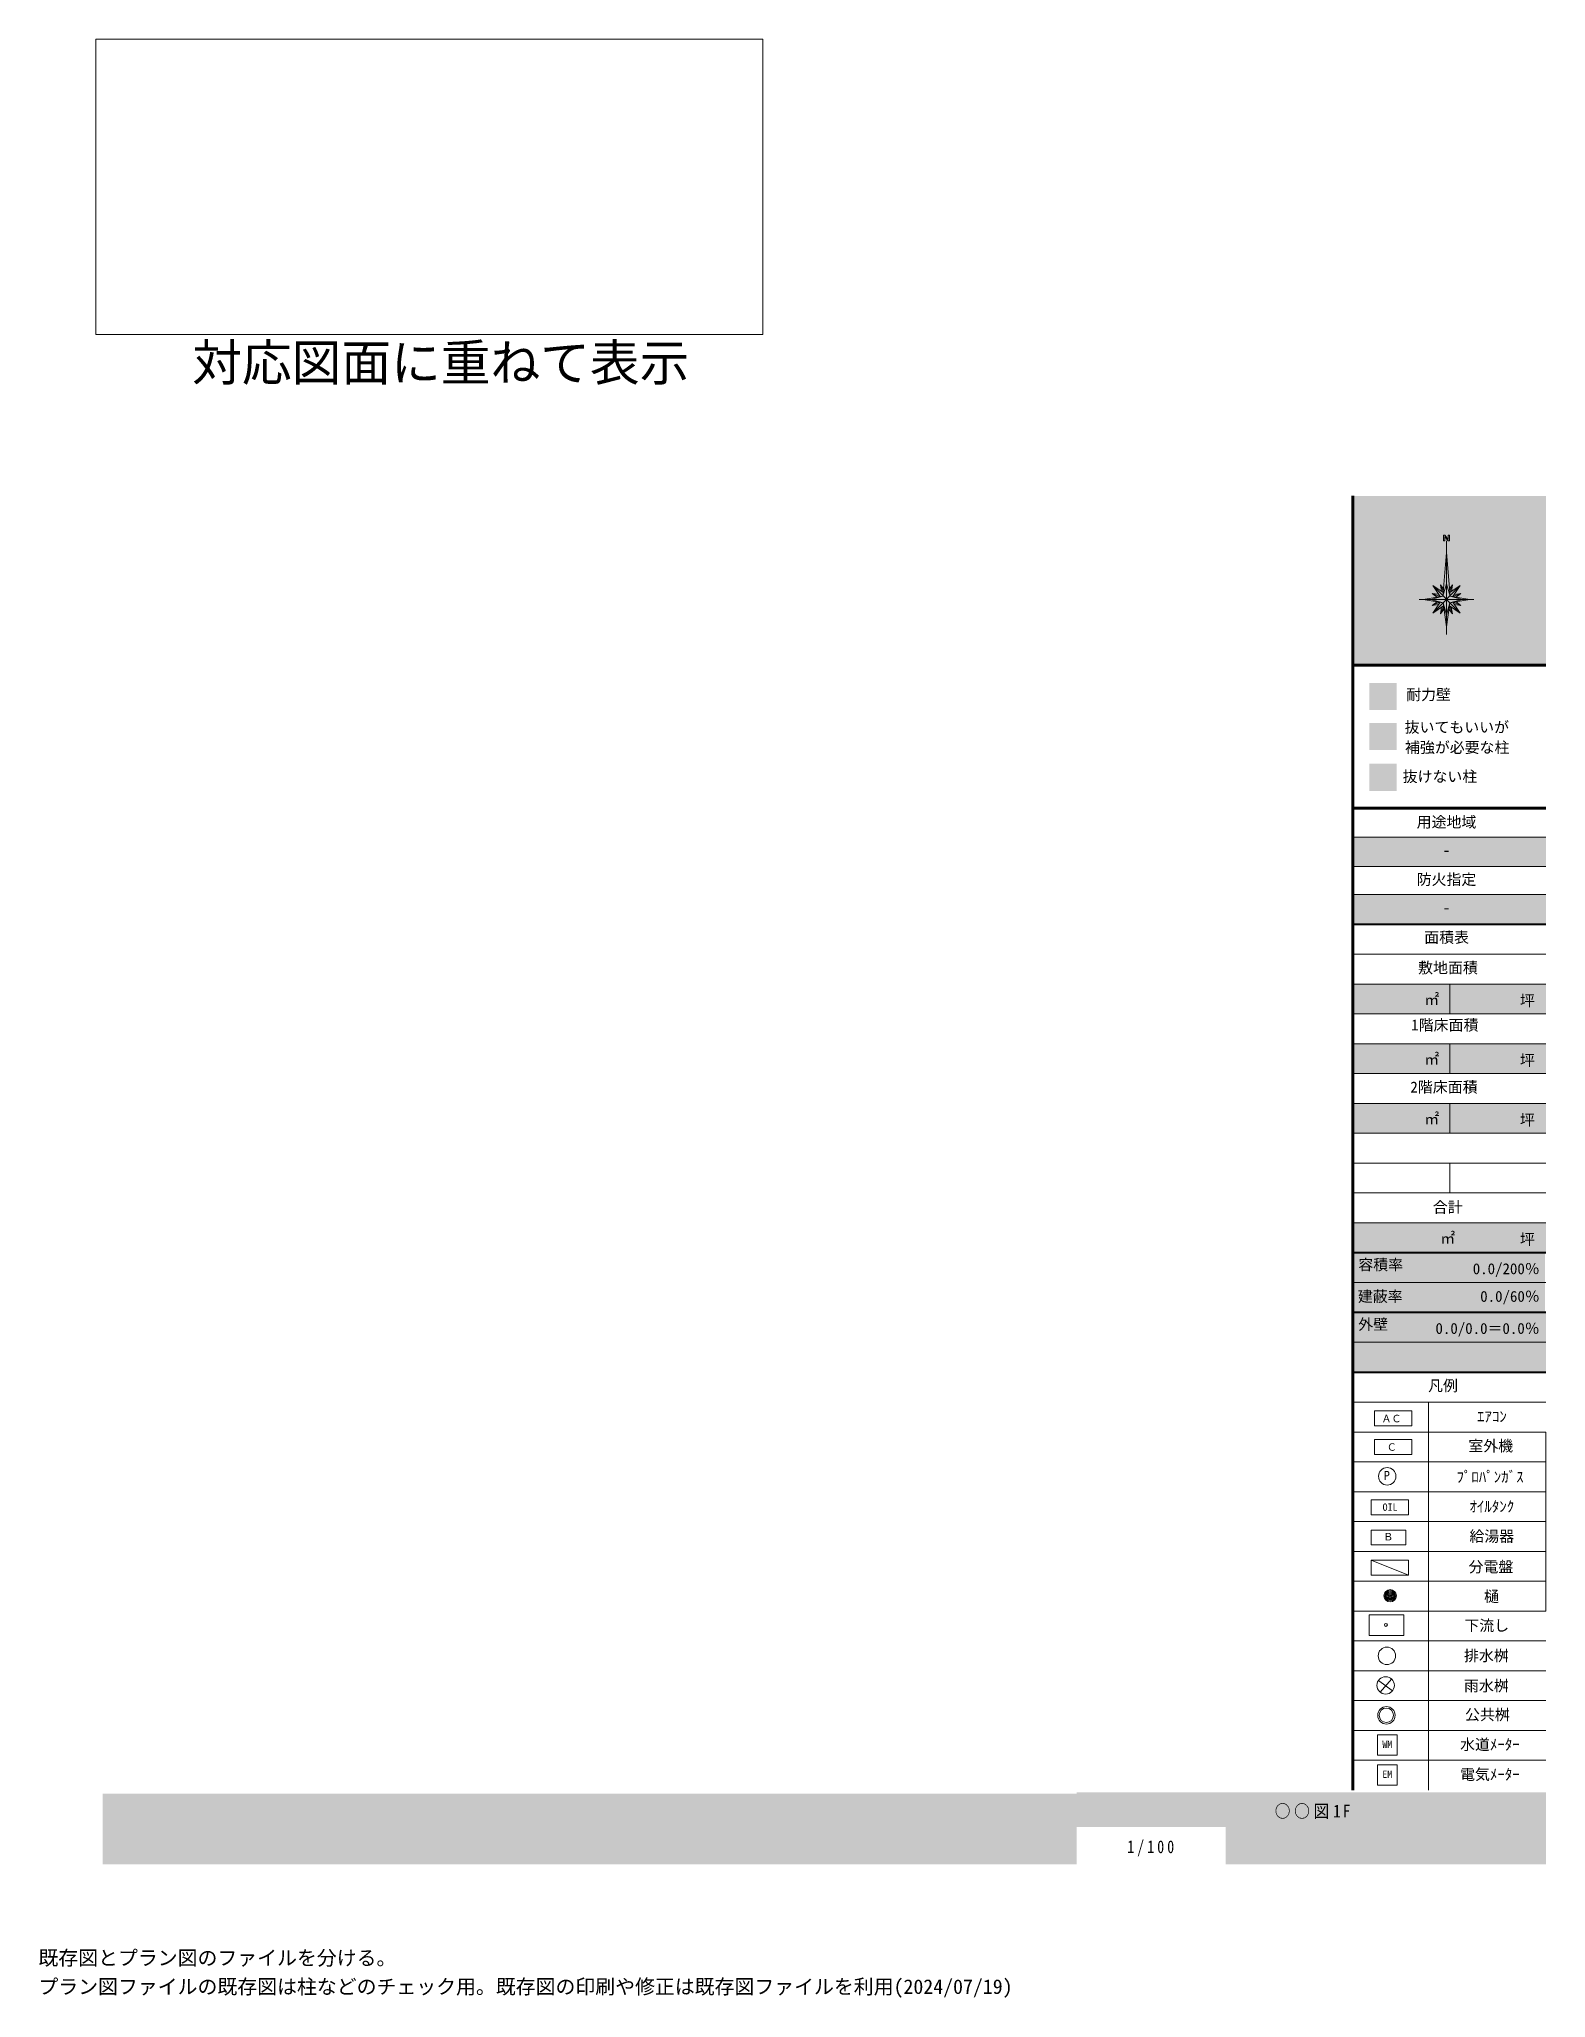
# Model space of a CAD drawing. Units: millimetres at full size, sheet at 1:100. Extents: x -361910 to 68111, y -79207 to 22945.
# Drawn here: x -10380 to 19929, y -16446 to 22945 of the extents above; entities that cross this region are included whole.
import ezdxf
from ezdxf.enums import TextEntityAlignment as Align

# ---------------------------------------------------------------- set-up
doc = ezdxf.new("R2010")
doc.units = ezdxf.units.MM
doc.header["$LTSCALE"] = 100
doc.header["$PDMODE"] = 32
doc.header["$PDSIZE"] = 50
for name, color, linetype, lineweight in [('0-5_外部部品', 4, 'Continuous', 9), ('8-0_凡例', 7, 'Continuous', 18), ('8-B', 7, 'Continuous', 18)]:
    doc.layers.add(name, color=color, linetype=linetype, lineweight=lineweight)
doc.layers.add('8-5_設備・家電', color=254, linetype='Continuous')
doc.layers.add('8-7_抜けない柱', color=7, linetype='Continuous')
doc.styles.add('ＭＳ ゴシック', font='')
doc.styles.get('ＭＳ ゴシック').set_extended_font_data('MS Gothic')

msp = doc.modelspace()

# ---------------------------------------------------------------- texts
at = {"layer": '0-5_外部部品', "color": 6, "style": 'ＭＳ ゴシック'}
msp.add_text('対応図面に重ねて表示', height=733.1, dxfattribs=at).set_placement((-7300.4, 15853.3), align=Align.BOTTOM_LEFT)
at = {"layer": '0-5_外部部品', "color": 1, "style": 'ＭＳ ゴシック'}
msp.add_text('プラン図ファイルの既存図は柱などのチェック用。既存図の印刷や修正は既存図ファイルを利用(2024/07/19)', height=293.3, dxfattribs=at).set_placement((-10394.8, -16456), align=Align.BOTTOM_LEFT)
at = {"layer": '8-0_凡例', "style": 'ＭＳ ゴシック'}
for s, height, p in [('耐力壁', 219.9, (17119.9, 9587.7)), ('抜いてもいいが', 219.9, (17089.2, 8932.3)), ('補強が必要な柱', 219.9, (17096.4, 8525.4)), ('抜けない柱', 219.9, (17049.1, 7940.2)), ('用途地域', 219.9, (17331.4, 7025.4)), ('-', 219.9, (17856.4, 6459.8)), ('防火指定', 219.9, (17331.4, 5870.9)), ('-', 219.9, (17856.4, 5305.3)), ('面積表', 219.9, (17482.7, 4706.2)), ('敷地面積', 220.7, (17358.7, 4093.5)), ('㎡', 219.9, (17483.9, 3455.2)), ('坪', 219.9, (19408.2, 3433.8)), ('1階床面積', 220.7, (17219.5, 2941.8)), ('㎡', 219.9, (17483.9, 2255.2)), ('坪', 219.9, (19408.2, 2233.8)), ('2階床面積', 220.7, (17203.5, 1694.2)), ('㎡', 219.9, (17483.9, 1055.2)), ('坪', 219.9, (19408.2, 1033.8)), ('合計', 219.9, (17655.4, -721)), ('㎡', 219.9, (17805.4, -1344.8)), ('坪', 219.9, (19408.2, -1366.2)), ('容積率', 219.9, (16156, -1877.1)), ('0.0/200％', 219.9, (18459.1, -1959.5)), ('建蔽率', 219.9, (16147.8, -2514.9)), ('0.0/60％', 219.9, (18609.1, -2514.9)), ('外壁', 219.9, (16156, -3077.1)), ('0.0/0.0＝0.0％', 219.9, (17709.1, -3159.5)), ('凡例', 219.9, (17560.6, -4310.4)), ('ＡＣ', 146.6, (16623.4, -4915.3)), ('ｴｱｺﾝ', 219.9, (18544.1, -4930.5)), ('Ｃ', 146.6, (16728.7, -5488.5)), ('室外機', 219.9, (18371.5, -5521.7)), ('P', 183.3, (16668.1, -6087.4)), ('ﾌﾟﾛﾊﾟﾝｶﾞｽ', 219.9, (18131.3, -6145.5)), ('OIL', 146.6, (16645.6, -6695.3)), ('ｵｲﾙﾀﾝｸ', 219.9, (18392.5, -6739.9)), ('給湯器', 219.9, (18392.5, -7338.8)), ('Ｂ', 146.6, (16658.8, -7291.6)), ('分電盤', 219.9, (18375, -7954.6)), ('樋', 219.9, (18685.7, -8548.9)), ('下流し', 219.9, (18290.1, -9134.1)), ('排水桝', 219.9, (18282.5, -9739.7)), ('雨水桝', 219.9, (18282.5, -10346.6)), ('公共桝', 219.9, (18303.3, -10926.4)), ('WM', 146.6, (16639.8, -11465.9)), ('水道ﾒｰﾀｰ', 219.9, (18203.7, -11526.7)), ('電気ﾒｰﾀｰ', 219.9, (18203.7, -12126.7)), ('EM', 146.6, (16639.8, -12065.9))]:
    msp.add_text(s, height=height, dxfattribs=at).set_placement(p, align=Align.BOTTOM_LEFT)
at = {"layer": '8-0_凡例', "color": 1, "style": 'ＭＳ ゴシック'}
msp.add_text('既存図とプラン図のファイルを分ける。', height=293.3, dxfattribs=at).set_placement((-10394.8, -15877.7), align=Align.BOTTOM_LEFT)
at = {"layer": '8-7_抜けない柱', "char_height": 256.6, "attachment_point": 7, "style": 'ＭＳ ゴシック'}
for s, insert in [('\\T1.24;\\W0.9;○○図1F', (14476.2, -12846.5)), ('\\T1.44;\\W0.8;1/100', (11508.4, -13598.9))]:
    msp.add_mtext(s, dxfattribs=dict(at, insert=insert))

# ---------------------------------------------------------------- linework, layer by layer
at = {"layer": '0-5_外部部品', "color": 7, "lineweight": 18}
msp.add_lwpolyline([(-9236.4, 22944.6), (4177, 22944.6), (4177, 17002.9), (-9236.4, 17002.9)], close=True, dxfattribs=at)
at = {"layer": '8-0_凡例'}
for p, q in [((16027.8, -12269.5), (16027.8, 13758.9)), ((16047.8, -12269.5), (16047.8, 13758.9)), ((16067.8, -12269.5), (16067.8, 13758.9)), ((19929.1, 10375.3), (16027.8, 10375.3)), ((19929.1, 10355.3), (16047.8, 10355.3)), ((19929.1, 10335.3), (16067.8, 10335.3)), ((19929.1, 7499.5), (16027.8, 7499.5)), ((19929.1, 7479.5), (16047.8, 7479.5)), ((19929.1, 7459.5), (16047.8, 7459.5)), ((19929.1, 7459.5), (16067.8, 7459.5)), ((19929.1, 6895), (16047.8, 6895)), ((19929.1, 6305), (16047.8, 6305)), ((19929.1, 5740.5), (16047.8, 5740.5)), ((19929.1, 5140.5), (16047.8, 5140.5)), ((16067.8, 5150.5), (19929.1, 5150.5)), ((16067.8, 5130.5), (19929.1, 5130.5)), ((19929.1, 4540.5), (16047.8, 4540.5)), ((19929.1, 3940.5), (16047.8, 3940.5)), ((17998.4, 3940.5), (17998.4, 3340.5)), ((19929.1, 3340.5), (16047.8, 3340.5)), ((19929.1, 2740.5), (16047.8, 2740.5)), ((17998.4, 2740.5), (17998.4, 2140.5)), ((16047.8, 2140.5), (19929.1, 2140.5)), ((19929.1, 1540.5), (16047.8, 1540.5)), ((17998.4, 1540.5), (17998.4, 940.5)), ((19929.1, 940.5), (16048.1, 940.5)), ((19929.1, 340.5), (16047.8, 340.5)), ((17998.4, 340.5), (17998.4, -259.5)), ((16047.8, -259.5), (19929.1, -259.5)), ((19929.1, -859.5), (16047.8, -859.5)), ((19929.1, -1459.5), (16047.8, -1459.5)), ((19929.1, -1459.5), (16047.8, -1459.5)), ((16067.8, -1449.5), (19929.1, -1449.5)), ((16067.8, -1469.5), (19929.1, -1469.5)), ((19929.1, -2059.5), (16028.1, -2059.5)), ((16027.8, -2649.5), (19929.1, -2649.5)), ((19909.1, -2659.5), (16027.8, -2659.5)), ((16027.8, -2669.5), (19929.1, -2669.5)), ((19929.1, -2659.5), (16047.8, -2659.5)), ((16027.8, -3259.5), (19929.1, -3259.5)), ((16047.8, -3859.5), (19929.1, -3859.5)), ((19929.1, -3869.5), (16047.8, -3869.5)), ((19929.1, -3869.5), (16047.8, -3869.5)), ((16047.8, -3879.5), (19929.1, -3879.5)), ((19929.1, -3859.5), (16048.1, -3859.5)), ((19929.1, -4469.5), (16047.8, -4469.5)), ((16047.8, -4469.5), (19929.1, -4469.5)), ((17569.5, -4469.5), (17569.5, -8669.5)), ((19929.1, -5069.5), (16047.8, -5069.5)), ((19929.1, -5069.5), (19929.1, -8669.5)), ((19929.1, -5669.5), (16047.8, -5669.5)), ((19929.1, -6269.5), (16047.8, -6269.5)), ((19929.1, -6869.5), (16047.8, -6869.5)), ((17115.9, -7038), (16416.9, -7038)), ((17115.9, -7038), (17115.9, -7338)), ((19929.1, -7469.5), (16047.8, -7469.5)), ((16415.2, -7644.1), (17165.2, -7944.1)), ((16047.8, -8069.5), (19929.1, -8069.5)), ((19929.1, -8669.5), (16047.8, -8669.5)), ((17569.5, -8669.5), (17569.5, -11069.5)), ((19929.1, -9269.5), (16048.1, -9269.5)), ((19929.1, -9869.5), (16047.8, -9869.5)), ((16563.1, -10063.8), (16841.5, -10274)), ((16824.9, -10034.3), (16593.3, -10296.4)), ((16047.8, -10469.5), (19929.1, -10469.5)), ((19929.1, -11069.5), (16047.8, -11069.5)), ((19929.1, -11069.5), (16047.8, -11069.5)), ((16541.2, -11158.7), (16940.2, -11158.7)), ((16541.2, -11158.7), (16541.2, -11569.3)), ((16940.2, -11158.7), (16940.2, -11569.3)), ((17569.5, -11069.5), (17569.5, -12269.5)), ((19929.1, -11669.5), (16047.8, -11669.5)), ((16541.2, -11569.3), (16940.2, -11569.3)), ((16541.2, -11758.7), (16940.2, -11758.7)), ((16541.2, -11758.7), (16541.2, -12169.3)), ((16940.2, -11758.7), (16940.2, -12169.3)), ((16541.2, -12169.3), (16940.2, -12169.3))]:
    msp.add_line(p, q, dxfattribs=at)
for points in [[(16481.7, -4942.7), (17231.7, -4942.7), (17231.7, -4642.7), (16481.7, -4642.7)], [(16481.7, -5520.5), (17231.7, -5520.5), (17231.7, -5220.5), (16481.7, -5220.5)], [(16415.1, -6734.3), (17165.1, -6734.3), (17165.1, -6434.3), (16415.1, -6434.3)], [(16415.2, -7944.1), (17165.2, -7944.1), (17165.2, -7644.1), (16415.2, -7644.1)]]:
    msp.add_lwpolyline(points, close=True, dxfattribs=at)
for points in [[(16416.9, -7038), (16416.9, -7338), (17115.9, -7338)], [(16373, -8745.9), (16373, -9156.5), (17072, -9156.5)], [(16373, -8745.9), (17072, -8745.9), (17072, -9156.5)]]:
    msp.add_lwpolyline(points, dxfattribs=at)
for centre, radius in [((16737.8, -5958), 175.1), ((16798, -8359.9), 125), ((16798, -8359.9), 105), ((16798, -8359.9), 85), ((16798, -8359.9), 65), ((16798, -8359.9), 45), ((16798, -8359.9), 25), ((16798, -8359.9), 5), ((16712.2, -8946.6), 30), ((16731.5, -9568.8), 175.1), ((16706.4, -10162.5), 175.1), ((16723.1, -10764.5), 175.1), ((16720.7, -10763.7), 145)]:
    msp.add_circle(centre, radius, dxfattribs=at)
at = {"layer": '8-0_凡例', "color": 51}
msp.add_solid([(16067.8, 13758.9), (16067.8, 10375.3), (19929.1, 13758.9), (19929.1, 10375.3)], dxfattribs=at)
at = {"layer": '8-5_設備・家電', "color": 51}
for points in [[(16047.8, 6305), (19929.1, 6305), (16047.8, 6895), (19929.1, 6895)], [(16067.8, 5740.5), (16067.8, 5150.5), (19929.1, 5740.5), (19929.1, 5150.5)], [(16067.8, 3940.5), (16067.8, 3340.5), (19929.1, 3940.5), (19929.1, 3340.5)], [(19929.1, 2740.5), (16067.8, 2740.5), (19929.1, 2140.5), (16067.8, 2140.5)], [(16047.8, 1540.5), (16047.8, 940.5), (19929.1, 1540.5), (19929.1, 940.5)], [(19929.1, -859.5), (16067.8, -859.5), (19929.1, -1449.5), (16067.8, -1449.5)], [(16067.8, -1449.5), (16067.8, -2659.5), (19909.1, -1449.5), (19909.1, -2659.5)], [(19929.1, -2669.5), (16047.8, -2669.5), (19929.1, -3869.5), (16047.8, -3869.5)], [(-9104.6, -12340.4), (-9104.6, -13758.9), (10490.9, -12340.4), (10490.9, -13758.9)], [(10490.9, -13008.9), (19929.1, -13008.9), (10490.9, -12312.1), (19929.1, -12312.1)], [(19929.1, -13008.9), (13490.9, -13008.9), (19929.1, -13758.9), (13490.9, -13758.9)]]:
    msp.add_solid(points, dxfattribs=at)
at = {"layer": '8-7_抜けない柱', "color": 91}
msp.add_solid([(16380.8, 9996.5), (16380.8, 9450.5), (16926.8, 9996.5), (16926.8, 9450.5)], dxfattribs=at)
at = {"layer": '8-7_抜けない柱', "color": 5}
msp.add_solid([(16380.8, 9194.5), (16380.8, 8648.5), (16926.8, 9194.5), (16926.8, 8648.5)], dxfattribs=at)
at = {"layer": '8-7_抜けない柱', "color": 230}
msp.add_solid([(16380.8, 8370.9), (16380.8, 7824.9), (16926.8, 8370.9), (16926.8, 7824.9)], dxfattribs=at)
at = {"layer": '8-B'}
for p, q in [((17871.8, 12972.4), (17871.8, 12854.8)), ((17895.4, 12972.4), (17871.8, 12972.4)), ((17871.8, 12854.8), (17895.4, 12854.8)), ((17895.4, 12972.4), (17965.9, 12884.2)), ((17930.6, 12854.8), (17930.6, 10972.4)), ((17930.6, 12619.5), (18002.4, 11744.8)), ((17989.5, 12972.4), (17965.9, 12972.4)), ((17965.9, 12884.2), (17965.9, 12972.4)), ((17965.9, 12854.8), (17989.5, 12854.8)), ((17989.5, 12854.8), (17989.5, 12972.4)), ((17653.3, 11955.6), (17800.4, 11735)), ((17653.3, 11955.6), (17865.8, 11814)), ((17653.3, 11401), (18207.9, 11955.6)), ((18207.9, 11401), (17653.3, 11955.6)), ((17810.6, 11968.1), (17829.2, 11838.3)), ((17810.6, 11968.1), (17870.6, 11888)), ((17866.2, 11833.9), (17810.6, 11968.1)), ((18050.7, 11968.1), (17990.7, 11887.2)), ((17995.1, 11833.9), (18050.7, 11968.1)), ((18207.9, 11955.6), (17996.7, 11814.7)), ((18050.7, 11968.1), (18031.3, 11837.8)), ((18060.9, 11735), (18207.9, 11955.6)), ((17381.6, 11678.3), (18479.7, 11678.3)), ((17640.8, 11798.3), (17770.6, 11779.7)), ((17640.8, 11798.3), (17740, 11724.9)), ((17795.6, 11734.2), (17640.8, 11798.3)), ((17640.8, 11558.2), (17739.9, 11631.6)), ((17795.6, 11622.4), (17640.8, 11558.2)), ((17640.8, 11558.2), (17771.1, 11577.6)), ((17872.3, 11537.5), (17810.6, 11388.4)), ((17810.6, 11388.4), (17830, 11518.7)), ((17810.6, 11388.4), (17880.2, 11482.4)), ((17930.6, 11129.3), (17861.8, 11611.3)), ((17989, 11537.5), (18050.7, 11388.4)), ((18207.9, 11401), (17990.2, 11546.1)), ((18060.9, 11621.6), (18207.9, 11401)), ((18065.7, 11734.2), (18220.5, 11798.3)), ((18065.7, 11622.4), (18220.5, 11558.2)), ((18220.5, 11798.3), (18090.2, 11779)), ((18220.5, 11558.2), (18090.2, 11577.6)), ((18220.5, 11798.3), (18121.4, 11724.9)), ((18122.3, 11631.8), (18220.5, 11558.2))]:
    msp.add_line(p, q, dxfattribs=at)
for points in [[(17858.9, 11744.8), (17864.5, 11814), (17930.6, 12619.5)], [(17965.9, 12854.8), (17895.4, 12943), (17895.4, 12854.8)], [(17861.8, 11611.3), (17460.1, 11678.3), (17858.9, 11744.8)], [(17800.4, 11621.6), (17653.3, 11401), (17871.1, 11546.1)], [(18002.4, 11744.8), (18401.2, 11678.3), (17999.5, 11611.3), (17930.6, 11129.3)], [(18025.6, 11522.5), (18050.7, 11388.4), (17981, 11481.5)]]:
    msp.add_lwpolyline(points, dxfattribs=at)
msp.add_lwpolyline([(17862.3, 11610), (17930.6, 11364.6), (17999.3, 11609.7), (18244.4, 11678.3), (18002.4, 11744.8), (17930.6, 11992), (17858.9, 11744.8), (17616.9, 11678.3)], close=True, dxfattribs=at)
msp.add_point((17930.6, 11678.3), dxfattribs=at)

msp.set_redraw_order([(e.dxf.handle, doc.entitydb.next_handle()) for e in msp.query("TEXT MTEXT ATTDEF DIMENSION ARC_DIMENSION")])  # texts and dimensions are drawn at this point

doc.saveas('drawing.dxf')
